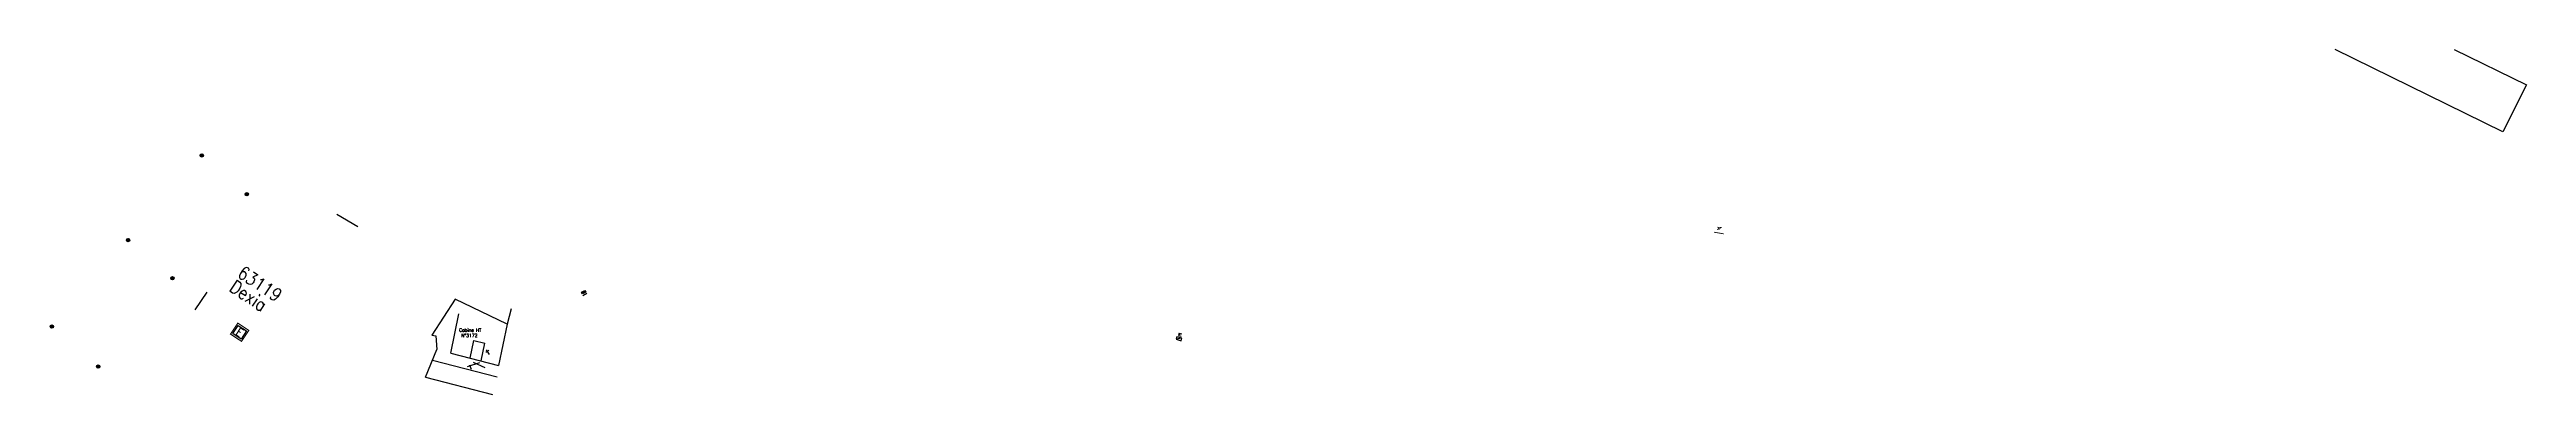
# Model space of a CAD drawing. Header units: millimetres. Extents: x 81001 to 81976, y 143860 to 145000.
# Drawn here: x 81013 to 81766, y 144895 to 145000 of the extents above; entities that cross this region are included whole.
import ezdxf
from ezdxf.enums import TextEntityAlignment as Align

# ---------------------------------------------------------------- set-up
doc = ezdxf.new("R2010")
doc.units = ezdxf.units.MM
doc.layers.get('0').update_dxf_attribs({"linetype": 'CONTINUOUS'})
for name, color, linetype in [('B_310', 7, 'CONTINUOUS'), ('BB01', 7, 'CONTINUOUS'), ('BB08', 7, 'CONTINUOUS'), ('BR12', 7, 'CONTINUOUS'), ('M_200', 7, 'CONTINUOUS'), ('W0100', 7, 'CONTINUOUS'), ('W0104', 1, 'CONTINUOUS'), ('W0430', 7, 'CONTINUOUS')]:
    doc.layers.add(name, color=color, linetype=linetype)
doc.styles.add('M_ROMANS', font='ROMANS.shx', dxfattribs={"width": 0.75})
doc.styles.get("Standard").update_dxf_attribs({"font": 'romans.shx', "width": 0.85})

# ---------------------------------------------------------------- blocks, each defined once
blk = doc.blocks.new('B_310_01')
at = {"color": 0, "linetype": 'Continuous', "flags": 128}
blk.add_lwpolyline([(-2.25, -1.25), (-2.25, 1.25), (2.25, 1.25), (2.25, -1.25)], close=True, dxfattribs=at)
at = {"color": 0, "linetype": 'Continuous', "style": 'M_ROMANS', "width": 0.75}
blk.add_text('3/3', height=1.2, dxfattribs=at).set_placement((0, 0), align=Align.MIDDLE)
at = {"color": 0, "linetype": 'Continuous', "style": 'M_ROMANS', "width": 0.75, "flags": 3}
for tag, p in [('DEF_COUP', (0, -7.5)), ('DEF_TYPE', (0, -10)), ('DEF_LEG', (0, -5))]:
    blk.add_attdef(tag, text='', height=1.2, dxfattribs=at).set_placement(p, align=Align.MIDDLE)
blk = doc.blocks.new('M_200_56')
at = {"color": 0, "linetype": 'Continuous', "const_width": 0.35, "flags": 128}
blk.add_lwpolyline([(2, 2), (2, -2), (-2, -2), (-2, 2)], close=True, dxfattribs=at)
at = {"color": 0, "linetype": 'Continuous'}
blk.add_lwpolyline([(-1.5, 1.5), (1.5, 1.5), (1.5, -1.5), (-1.5, -1.5)], close=True, dxfattribs=at)
at = {"color": 0, "linetype": 'Continuous', "width": 0.85}
blk.add_text('E', height=2.5, dxfattribs=at).set_placement((0, 0), align=Align.MIDDLE_CENTER)
for tag, p in [('NUM', (0, 15.06)), ('NOM', (0, 8.65))]:
    blk.add_attdef(tag, text='', height=4, dxfattribs=at).set_placement(p, align=Align.MIDDLE)
at = {"color": 0, "linetype": 'Continuous', "style": 'M_ROMANS', "width": 0.75, "flags": 3}
for tag, p in [('DEF_COUP', (-0.13, -7.49)), ('DEF_LEG', (-0.13, -4.99)), ('DEF_TYPE', (-0.13, -9.99))]:
    blk.add_attdef(tag, text='', height=1.2, dxfattribs=at).set_placement(p, align=Align.MIDDLE)
blk = doc.blocks.new('BR1209')
at = {"color": 0, "linetype": 'Continuous', "flags": 128}
for points in [[(-0.5, 0), (0.5, 0)], [(0, 0.5), (0, -0.5)]]:
    blk.add_lwpolyline(points, dxfattribs=at)
at = {"color": 0, "linetype": 'Continuous'}
blk.add_circle((0, 0), 0.5, dxfattribs=at)
at = {"color": 0, "linetype": 'Continuous', "width": 0.75}
blk.add_attdef('NUM', text='', height=1.2, dxfattribs=at).set_placement((0, 2), align=Align.MIDDLE)
at = {"color": 0, "linetype": 'Continuous', "width": 0.75, "flags": 3}
for tag, p in [('DEF_COUP', (0, -12.5)), ('DEF_TYPE', (0, -15)), ('DEF_LEG', (0, -10))]:
    blk.add_attdef(tag, text='', height=1.2, dxfattribs=at).set_placement(p, align=Align.MIDDLE)
blk = doc.blocks.new('T430')
at = {"flags": 128}
for points in [[(0.8, 0.8), (-0.8, 0.8)], [(-0.8, 0.8), (-0.8, 0)], [(0.8, 0.8), (-0.8, 0)], [(-0.8, 0), (0.8, 0)], [(-0.4, 2.1), (0.4, 2.1)], [(-0.4, 2.1), (-0.4, 1.3)], [(-0.4, 1.7), (0, 1.7)], [(-0.4, 1.3), (0.4, 1.3)], [(0.8, 0), (0.8, 0.8)]]:
    blk.add_lwpolyline(points, dxfattribs=at)

msp = doc.modelspace()

# ---------------------------------------------------------------- linework, layer by layer
at = {"const_width": 0.25, "flags": 128}
msp.add_lwpolyline([(81519.06, 144944.48), (81522.02, 144943.97)], dxfattribs=at)
at = {"layer": 'BB01'}
for p, q in [((81136.22, 144924.1), (81129.13, 144913.21)), ((81134.86, 144907.7), (81137.34, 144919.64)), ((81152, 144916.48), (81136.22, 144924.1)), ((81153.26, 144921.15), (81152, 144916.48)), ((81129.13, 144913.21), (81130.33, 144912.96)), ((81130.33, 144912.96), (81130.63, 144908.79)), ((81140.77, 144906.18), (81141.89, 144911.57)), ((81141.89, 144911.57), (81145.19, 144910.72)), ((81144.07, 144905.33), (81145.19, 144910.72)), ((81152, 144916.48), (81149.4, 144903.96)), ((81127.21, 144900.37), (81130.63, 144908.79)), ((81129.3, 144905.52), (81148.94, 144900.47)), ((81134.86, 144907.7), (81149.4, 144903.96)), ((81143.54, 144904.75), (81139.79, 144903.58)), ((81140.52, 144904.11), (81141.06, 144902.84)), ((81141.7, 144904.93), (81145.18, 144903.29)), ((81146.45, 144908.5), (81145.54, 144907.86)), ((81145.63, 144908.68), (81146.56, 144907.32)), ((81127.21, 144900.37), (81147.57, 144895.14))]:
    msp.add_line(p, q, dxfattribs=at)
at = {"layer": 'W0100', "color": 252, "flags": 128}
for points in [[(81106.61, 144946.14), (81100.18, 144949.86)], [(81057.09, 144920.87), (81060.75, 144926.21)], [(81057.09, 144920.87), (81060.75, 144926.21)], [(81175.05, 144925.26), (81176.22, 144925.95)]]:
    msp.add_lwpolyline(points, dxfattribs=at)
at = {"layer": 'W0100', "color": 252}
msp.add_lwpolyline([(81175.05, 144925.26), (81176.22, 144925.95)], dxfattribs=at)
at = {"layer": 'W0104', "color": 253}
msp.add_lwpolyline([(81744.27, 145000), (81766.21, 144989.25), (81759.03, 144975.03), (81707.99, 145000)], dxfattribs=at)

# ---------------------------------------------------------------- block references
at = {"layer": 'B_310', "xscale": 0.25, "yscale": 0.25, "zscale": 0.25, "rotation": 29.24311702099945}
msp.add_blockref('B_310_01', (81175.26, 144926.24), dxfattribs=at)
at = {"layer": 'BR12', "color": 252}
for p, rotation in [((81059.1, 144967.82), 139.2464204029713), ((81072.78, 144956.03), 139.2464204029713), ((81036.72, 144942.09), 139.246420402971), ((81050.18, 144930.49), 139.246420402971), ((81013.51, 144915.76), 139.2464204029711), ((81027.6, 144903.62), 139.246420402971)]:
    msp.add_blockref('BR1209', p, dxfattribs=dict(at, rotation=rotation))
at = {"layer": 'M_200'}
ref = msp.add_blockref('M_200_56', (81070.64, 144914.05), dxfattribs=dict(at, rotation=326.3644355232481))
ref.add_attrib('NUM', '63119', dxfattribs={"layer": '0', "color": 0, "linetype": 'Continuous', "height": 4, "rotation": 326.36444, "width": 0.85}).set_placement((81076.8, 144928.75), align=Align.MIDDLE)
ref.add_attrib('NOM', 'Dexia', dxfattribs={"layer": '0', "color": 0, "linetype": 'Continuous', "height": 4, "rotation": 326.36444, "width": 0.85}).set_placement((81073.35, 144925.23), align=Align.MIDDLE)
at = {"layer": 'W0430', "rotation": 344.417328677196}
msp.add_blockref('T430', (81356.23, 144911.69), dxfattribs=at)

# ---------------------------------------------------------------- texts
at = {"width": 0.85}
msp.add_text('4', height=1.5, rotation=294.12234, dxfattribs=at).set_placement((81519.74, 144945.98))
at = {"layer": 'BB08'}
for s, p in [('Cabine HT', (81137.39, 144914.2)), (' N%%D3172', (81137.39, 144912.58))]:
    msp.add_text(s, height=1, dxfattribs=at).set_placement(p)

doc.saveas('drawing.dxf')
